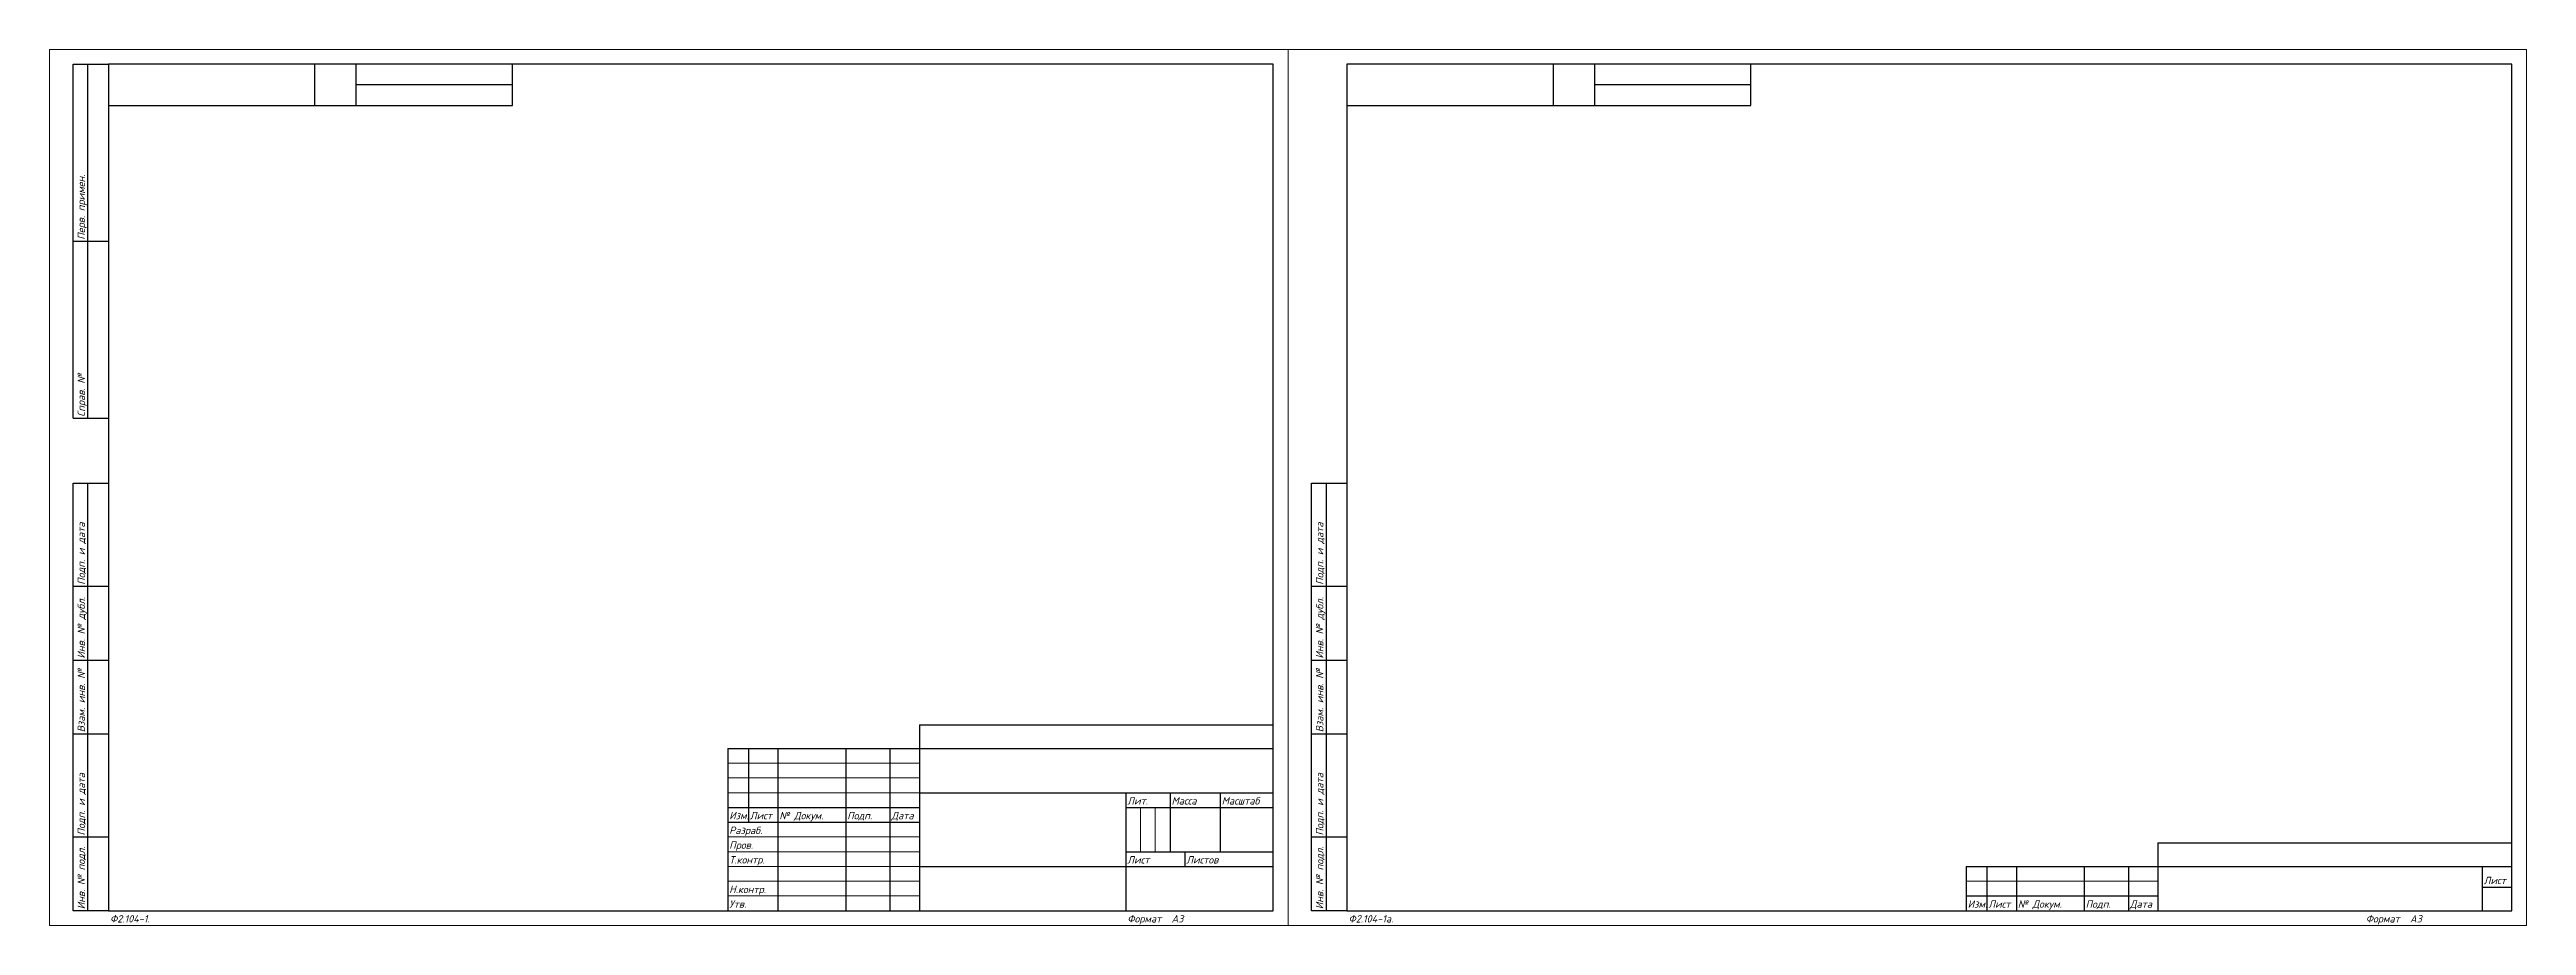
# Model space of a CAD drawing. Header units: millimetres. Extents: x 193 to 5157, y -4069 to 285.
# Drawn here: x 1793 to 2633, y -2881 to -2584 of the extents above; entities that cross this region are included whole.
import ezdxf
from ezdxf.enums import TextEntityAlignment as Align

# ---------------------------------------------------------------- set-up
doc = ezdxf.new("R2010")
doc.units = ezdxf.units.MM
doc.layers.add('4', color=4, linetype='Continuous', lineweight=15)
doc.layers.add('рамка', color=253, linetype='Continuous', lineweight=5)
doc.layers.add('Привязки', color=2, linetype='Continuous', lineweight=0, plot=False)
doc.styles.add('текст', font='isocpeui.ttf')

# ---------------------------------------------------------------- blocks, each defined once
blk = doc.blocks.new('*U26')
for p, q in [((8, 232), (8, 292)), ((8, 292), (20, 292)), ((13, 232), (13, 292)), ((90, 278), (90, 292)), ((104, 278), (104, 292)), ((157, 278), (157, 292)), ((20, 278), (90, 278)), ((90, 278), (104, 278)), ((157, 285), (104, 285)), ((104, 278), (157, 278)), ((8, 232), (20, 232)), ((8, 172), (8, 232)), ((13, 172), (13, 232)), ((8, 172), (20, 172)), ((8, 115), (8, 150)), ((8, 150), (20, 150)), ((13, 115), (13, 150)), ((8, 90), (8, 115)), ((8, 115), (20, 115)), ((13, 90), (13, 115)), ((8, 65), (8, 90)), ((8, 90), (20, 90)), ((13, 65), (13, 90)), ((295, 68), (415, 68)), ((295, 68), (295, 60)), ((8, 30), (8, 65)), ((8, 65), (20, 65)), ((13, 30), (13, 65)), ((230, 60), (415, 60)), ((230, 60), (230, 5)), ((237, 60), (237, 35)), ((247, 60), (247, 5)), ((270, 60), (270, 5)), ((285, 60), (285, 5)), ((295, 60), (295, 5)), ((295, 45), (415, 45)), ((365, 45), (365, 20)), ((380, 45), (380, 25)), ((397, 45), (397, 25)), ((230, 40), (295, 40)), ((230, 35), (295, 35)), ((365, 40), (415, 40)), ((8, 5), (8, 30)), ((8, 30), (20, 30)), ((13, 5), (13, 30)), ((295, 20), (415, 20)), ((365, 25), (415, 25)), ((365, 20), (365, 5)), ((385, 25), (385, 20)), ((20, 5), (8, 5))]:
    blk.add_line(p, q)
blk.add_lwpolyline([(20, 5), (415, 5), (415, 292), (20, 292)], close=True)
at = {"layer": '4'}
for p, q in [((230, 55), (295, 55)), ((230, 50), (295, 50)), ((230, 45), (295, 45)), ((370, 40), (370, 25)), ((375, 40), (375, 25)), ((230, 30), (295, 30)), ((230, 25), (295, 25)), ((230, 20), (295, 20)), ((230, 15), (295, 15)), ((230, 10), (295, 10))]:
    blk.add_line(p, q, dxfattribs=at)
at = {"layer": 'Привязки'}
blk.add_lwpolyline([(0, 0), (420, 0), (420, 297), (0, 297)], close=True, dxfattribs=at)
at = {"layer": 'рамка'}
blk.add_lwpolyline([(0, 297), (420, 297), (420, 0), (0, 0)], close=True, dxfattribs=at)
at = {"style": 'текст'}
for s, p in [('Перв. примен.', (12, 232.5)), ('Справ. №', (12, 172.5)), ('Подп. и дата', (12, 115.5)), ('Инв. № дубл.', (12, 90.5)), ('Взам. инв. №', (12, 65.5)), ('Подп. и дата', (12, 30.5)), ('Инв. № подл.', (12, 5.5))]:
    blk.add_text(s, height=2.5, rotation=90, dxfattribs=at).set_placement(p)
for s, height, p in [('Лит.', 2.5, (365.5, 41)), ('Масса', 2.5, (380.5, 41)), ('Масштаб', 2.5, (397.5, 41)), ('Изм.', 2.5, (230.5, 36)), ('Лист', 2.5, (237.5, 36)), ('№ Докум.', 2.5, (247.5, 36)), ('Подп.', 2.5, (270.5, 36)), ('Дата', 2.5, (285.5, 36)), ('Разраб.', 2.5, (230.5, 31)), ('Пров.', 2.5, (230.5, 26)), ('Т.контр.', 2.5, (230.5, 21)), ('Лист', 2.5, (365.5, 21)), ('Листов', 2.5, (385.5, 21)), ('Утв.', 2.5, (230.5, 6)), ('Н.контр.', 2.5, (230.5, 11)), ('Ф2.104-1а.', 0.005, (20, 4.99)), ('Ф2.104-1.', 2.5, (20.5, 1)), ('Формат', 2.5, (365.5, 1)), ('А3', 2.5, (380.5, 1)), ('А4', 0.025, (419.61, 0.01)), ('А2', 0.00833, (419.87, 0)), ('А1', 0.00625, (419.9, 0)), ('А0', 0.005, (419.92, 0))]:
    blk.add_text(s, height=height, dxfattribs=at).set_placement(p)
for tag, p, height, rotation in [('ОБОЗНАЧЕНИЕ-ВЕРХ', (85, 286), 3.5, 180), ('ПРИМЕНЯЕМОСТЬ', (19, 232.5), 2.5, 90), ('СПРАВ№', (19, 172.5), 2.5, 90), ('ДАТАУЧЁТАДУБЛ', (19, 115.5), 2.5, 90), ('ИНВ№ДУБЛ', (19, 90.5), 2.5, 90), ('ВЗАМИНВ№', (19, 65.5), 2.5, 90), ('ДАТАУЧЁТА', (19, 30.5), 2.5, 90), ('ИНВ№ПОДЛ', (19, 5.5), 2.5, 90)]:
    blk.add_attdef(tag, p, '', height=height, rotation=rotation, dxfattribs=at)
for tag, p, height in [('27', (91, 283), 3.5), ('28', (105, 286), 3.5), ('29', (105, 279), 3.5), ('ИЗМ4', (230.5, 56), 2.5), ('ИЗМ3', (230.5, 51), 2.5), ('ЛИСТИЗМ4', (237.5, 56), 2.5), ('ЛИСТИЗМ3', (237.5, 51), 2.5), ('№ДОКУМИЗМ4', (247.5, 56), 2.5), ('№ДОКУМИЗМ3', (247.5, 51), 2.5), ('ПОДПИЗМ4', (270.5, 56), 2.5), ('ПОДПИЗМ3', (270.5, 51), 2.5), ('ДАТАИЗМ4', (285.5, 56), 2.5), ('ДАТАИЗМ3', (285.5, 51), 2.5), ('ОБОЗНАЧЕНИЕ', (300, 51), 5), ('ИЗМ2', (230.5, 46), 2.5), ('ИЗМ1', (230.5, 41), 2.5), ('ЛИСТИЗМ2', (237.5, 46), 2.5), ('ЛИСТИЗМ1', (237.5, 41), 2.5), ('№ДОКУМИЗМ2', (247.5, 46), 2.5), ('№ДОКУМИЗМ1', (247.5, 41), 2.5), ('ПОДПИЗМ2', (270.5, 46), 2.5), ('ПОДПИЗМ1', (270.5, 41), 2.5), ('ДАТАИЗМ2', (285.5, 46), 2.5), ('ДАТАИЗМ1', (285.5, 41), 2.5), ('РАЗРАБ', (247.5, 31), 2.5), ('ПРОВ', (247.5, 26), 2.5), ('ДАТАРАЗРАБ', (285.5, 31), 2.5), ('ДАТАПРОВ', (285.5, 26), 2.5), ('10', (230.5, 16), 2.5), ('11', (247.5, 16), 2.5), ('ТКОНТР', (247.5, 21), 2.5), ('12', (270.5, 16), 2.5), ('ДАТАТКОНТР', (285.5, 21), 2.5), ('13', (285.5, 16), 2.5), ('ЛИСТОВ', (400.5, 21), 2.5), ('УТВ', (247.5, 6), 2.5), ('НКОНТР', (247.5, 11), 2.5), ('ДАТАНКОНТР', (285.5, 11), 2.5), ('ДАТАУТВ', (285.5, 6), 2.5)]:
    blk.add_attdef(tag, p, '', height=height, dxfattribs=at)
blk.add_attdef('30', text='', height=5, dxfattribs=at).set_placement((355, 64), align=Align.MIDDLE)
for tag, height, p in [('НАИМЕНОВАНИЕ1', 5, (330, 36)), ('НАИМЕНОВАНИЕ2', 3.5, (330, 31)), ('МАССА', 3.5, (388.5, 31)), ('МАСШТАБ', 3.5, (406, 31)), ('НАИМЕНОВАНИЕ3', 3.5, (330, 26)), ('НАИМЕНОВАНИЕ4', 2.5, (330, 21)), ('МАТЕРИАЛ1', 2.5, (330, 16)), ('ЛИСТ', 2.5, (380.5, 21)), ('МАТЕРИАЛ3', 2.5, (330, 6)), ('МАТЕРИАЛ2', 2.5, (330, 11)), ('ПРЕДПРИЯТИЕ', 3.5, (390, 11))]:
    blk.add_attdef(tag, text='', height=height, dxfattribs=at).set_placement(p, align=Align.CENTER)
for tag, p in [('ЛИТЕРА', (367.5, 31)), ('ЛИТЕРА2', (372.5, 31)), ('ЛИТЕРА3', (377.5, 31))]:
    blk.add_attdef(tag, text='', height=2.5, dxfattribs=at).set_placement(p, align=Align.RIGHT)
for tag, p in [('ИНДЕКС', (367.5, 31)), ('ИНДЕКС2', (372.5, 31)), ('ИНДЕКС3', (377.5, 31))]:
    blk.add_attdef(tag, text='', height=2.5, dxfattribs=at).set_placement(p, align=Align.TOP_LEFT)
blk = doc.blocks.new('*U37')
for p, q in [((90, 278), (90, 292)), ((104, 278), (104, 292)), ((157, 278), (157, 292)), ((20, 278), (90, 278)), ((90, 278), (104, 278)), ((157, 285), (104, 285)), ((104, 278), (157, 278)), ((20, 172), (20, 172)), ((20, 172), (20, 172)), ((20, 172), (20, 172)), ((20, 172), (20, 172)), ((20, 172), (20, 172)), ((20, 172), (20, 172)), ((20, 172), (20, 172)), ((8, 115), (8, 150)), ((8, 150), (20, 150)), ((13, 115), (13, 150)), ((8, 90), (8, 115)), ((8, 115), (20, 115)), ((13, 90), (13, 115)), ((8, 65), (8, 90)), ((8, 90), (20, 90)), ((13, 65), (13, 90)), ((8, 30), (8, 65)), ((8, 65), (20, 65)), ((13, 30), (13, 65)), ((8, 5), (8, 30)), ((8, 30), (20, 30)), ((13, 5), (13, 30)), ((295, 28), (415, 28)), ((295, 28), (295, 20)), ((230, 20), (415, 20)), ((230, 20), (230, 5)), ((237, 20), (237, 5)), ((247, 20), (247, 5)), ((270, 20), (270, 5)), ((285, 20), (285, 5)), ((295, 20), (295, 5)), ((405, 20), (405, 5)), ((230, 10), (295, 10)), ((405, 13), (415, 13)), ((20, 5), (8, 5)), ((230, 5), (295, 5)), ((415, 5), (415, 5)), ((415, 5), (415, 5)), ((415, 5), (415, 5)), ((415, 5), (415, 5)), ((415, 5), (415, 5)), ((415, 5), (415, 5)), ((415, 5), (415, 5))]:
    blk.add_line(p, q)
blk.add_lwpolyline([(20, 5), (415, 5), (415, 292), (20, 292)], close=True)
at = {"layer": '4'}
for p, q in [((230, 15), (295, 15)), ((415, 5), (415, 5)), ((415, 5), (415, 5)), ((415, 5), (415, 5)), ((415, 5), (415, 5)), ((415, 5), (415, 5)), ((415, 5), (415, 5)), ((415, 5), (415, 5)), ((415, 5), (415, 5)), ((415, 5), (415, 5))]:
    blk.add_line(p, q, dxfattribs=at)
at = {"layer": 'Привязки'}
blk.add_lwpolyline([(0, 0), (420, 0), (420, 297), (0, 297)], close=True, dxfattribs=at)
at = {"layer": 'рамка'}
blk.add_lwpolyline([(0, 297), (420, 297), (420, 0), (0, 0)], close=True, dxfattribs=at)
at = {"style": 'текст'}
for s, height, p in [('Справ. №', 0.0000208, (20, 172)), ('Перв. примен.', 0.0000208, (20, 172)), ('Подп. и дата', 2.5, (12, 115.5)), ('Инв. № дубл.', 2.5, (12, 90.5)), ('Взам. инв. №', 2.5, (12, 65.5)), ('Подп. и дата', 2.5, (12, 30.5)), ('Инв. № подл.', 2.5, (12, 5.5))]:
    blk.add_text(s, height=height, rotation=90, dxfattribs=at).set_placement(p)
for s, height, p in [('Изм.', 2.5, (230.5, 6)), ('Лист', 2.5, (237.5, 6)), ('№ Докум.', 2.5, (247.5, 6)), ('Подп.', 2.5, (270.5, 6)), ('Дата', 2.5, (285.5, 6)), ('Лист', 2.5, (405.5, 14)), ('Ф2.104-1.', 0.005, (20, 4.99)), ('Ф2.104-1а.', 2.5, (20.5, 1)), ('Формат', 2.5, (365.5, 1)), ('А3', 2.5, (380.5, 1)), ('Разраб.', 0.0000135, (415, 5)), ('Пров.', 0.0000135, (415, 5)), ('Т.контр.', 0.0000135, (415, 5)), ('Н.контр.', 0.0000135, (415, 5)), ('Утв.', 0.0000135, (415, 5)), ('Лит.', 0.0000135, (415, 5)), ('Масса', 0.0000135, (415, 5)), ('Масштаб', 0.0000135, (415, 5)), ('Листов', 0.0000135, (415, 5)), ('А4', 0.025, (419.61, 0.01)), ('А2', 0.00833, (419.87, 0)), ('А1', 0.00625, (419.9, 0)), ('А0', 0.005, (419.92, 0))]:
    blk.add_text(s, height=height, dxfattribs=at).set_placement(p)
for tag, p, height, rotation in [('ОБОЗНАЧЕНИЕ-ВЕРХ', (85, 286), 3.5, 180), ('ПРИМЕНЯЕМОСТЬ', (20, 172), 0.0000208, 90), ('СПРАВ№', (20, 172), 0.0000208, 90), ('ДАТАУЧЁТАДУБЛ', (19, 115.5), 2.5, 90), ('ИНВ№ДУБЛ', (19, 90.5), 2.5, 90), ('ВЗАМИНВ№', (19, 65.5), 2.5, 90), ('ДАТАУЧЁТА', (19, 30.5), 2.5, 90), ('ИНВ№ПОДЛ', (19, 5.5), 2.5, 90)]:
    blk.add_attdef(tag, p, '', height=height, rotation=rotation, dxfattribs=at)
for tag, p, height in [('27', (91, 283), 3.5), ('28', (105, 286), 3.5), ('29', (105, 279), 3.5), ('ИЗМ2', (230.5, 16), 2.5), ('ЛИСТИЗМ2', (237.5, 16), 2.5), ('№ДОКУМИЗМ2', (247.5, 16), 2.5), ('ПОДПИЗМ2', (270.5, 16), 2.5), ('ДАТАИЗМ2', (285.5, 16), 2.5), ('ИЗМ1', (230.5, 11), 2.5), ('ЛИСТИЗМ1', (237.5, 11), 2.5), ('№ДОКУМИЗМ1', (247.5, 11), 2.5), ('ПОДПИЗМ1', (270.5, 11), 2.5), ('ДАТАИЗМ1', (285.5, 11), 2.5), ('ОБОЗНАЧЕНИЕ', (300, 11), 5), ('РАЗРАБ', (415, 5), 0.0000135), ('ЛИСТОВ', (415, 5), 0.0000135), ('ПРОВ', (415, 5), 0.0000135), ('ТКОНТР', (415, 5), 0.0000135), ('НКОНТР', (415, 5), 0.0000135), ('УТВ', (415, 5), 0.0000135), ('10', (415, 5), 0.0000135), ('11', (415, 5), 0.0000135), ('12', (415, 5), 0.0000135), ('13', (415, 5), 0.0000135), ('ИЗМ3', (415, 5), 0.0000135), ('ЛИСТИЗМ3', (415, 5), 0.0000135), ('№ДОКУМИЗМ3', (415, 5), 0.0000135), ('ПОДПИЗМ3', (415, 5), 0.0000135), ('ДАТАИЗМ3', (415, 5), 0.0000135), ('ИЗМ4', (415, 5), 0.0000135), ('ЛИСТИЗМ4', (415, 5), 0.0000135), ('№ДОКУМИЗМ4', (415, 5), 0.0000135), ('ПОДПИЗМ4', (415, 5), 0.0000135), ('ДАТАИЗМ4', (415, 5), 0.0000135), ('ДАТАРАЗРАБ', (415, 5), 0.0000135), ('ДАТАПРОВ', (415, 5), 0.0000135), ('ДАТАТКОНТР', (415, 5), 0.0000135), ('ДАТАНКОНТР', (415, 5), 0.0000135), ('ДАТАУТВ', (415, 5), 0.0000135)]:
    blk.add_attdef(tag, p, '', height=height, dxfattribs=at)
blk.add_attdef('30', text='', height=5, dxfattribs=at).set_placement((355, 24), align=Align.MIDDLE)
for tag, height, p in [('ЛИСТ', 2.5, (410, 9)), ('НАИМЕНОВАНИЕ1', 0.000027, (415, 5)), ('НАИМЕНОВАНИЕ2', 0.0000189, (415, 5)), ('НАИМЕНОВАНИЕ3', 0.0000189, (415, 5)), ('НАИМЕНОВАНИЕ4', 0.0000135, (415, 5)), ('МАССА', 0.0000189, (415, 5)), ('МАСШТАБ', 0.0000189, (415, 5)), ('МАТЕРИАЛ1', 0.0000135, (415, 5)), ('МАТЕРИАЛ2', 0.0000135, (415, 5)), ('МАТЕРИАЛ3', 0.0000135, (415, 5)), ('ПРЕДПРИЯТИЕ', 0.0000189, (415, 5))]:
    blk.add_attdef(tag, text='', height=height, dxfattribs=at).set_placement(p, align=Align.CENTER)
for tag in ['ЛИТЕРА', 'ЛИТЕРА2', 'ЛИТЕРА3']:
    blk.add_attdef(tag, text='', height=0.0000135, dxfattribs=at).set_placement((415, 5), align=Align.RIGHT)
for tag in ['ИНДЕКС', 'ИНДЕКС2', 'ИНДЕКС3']:
    blk.add_attdef(tag, text='', height=0.0000135, dxfattribs=at).set_placement((415, 5), align=Align.TOP_LEFT)

msp = doc.modelspace()

# ---------------------------------------------------------------- block references
msp.add_blockref('*U26', (1793.08, -2880.84))
msp.add_blockref('*U37', (2213.08, -2880.84)).add_auto_attribs({'10': '123'})

doc.saveas('drawing.dxf')
